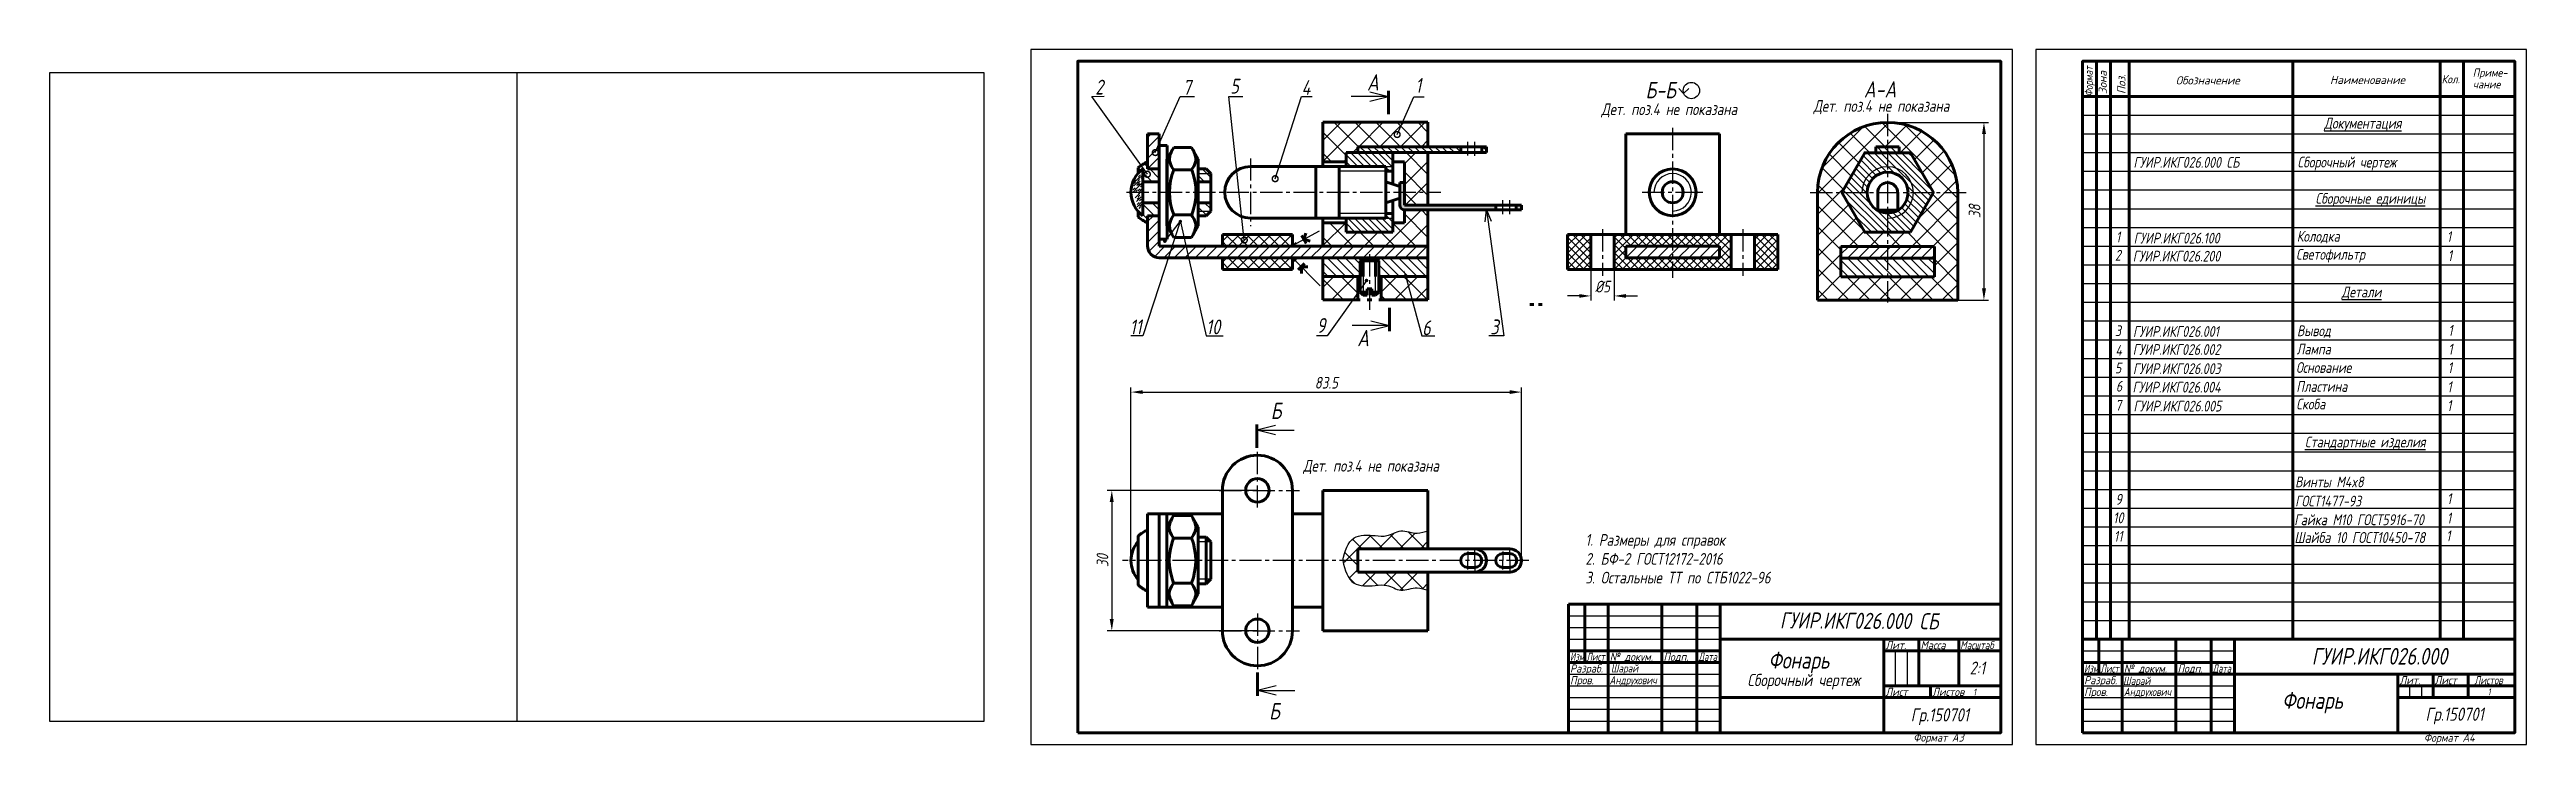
# Model space of a CAD drawing. Header units: millimetres. Extents: x 10 to 1070, y 0 to 297.
import ezdxf
from ezdxf import colors
from ezdxf.entities.mleader import LeaderData, LeaderLine
from ezdxf.math import Vec2, Vec3

# ---------------------------------------------------------------- set-up
doc = ezdxf.new("R2010")
doc.units = ezdxf.units.MM
doc.header["$LTSCALE"] = 0.5
doc.header["$PDMODE"] = 3
doc.linetypes.add('CENTER2', pattern=[28.575, 19.05, -3.175, 3.175, -3.175])
doc.layers.get('0').update_dxf_attribs({"linetype": 'CONTINUOUS', "lineweight": 60})
doc.layers.get('Defpoints').update_dxf_attribs({"linetype": 'CONTINUOUS'})
doc.layers.add('3-размеры', color=6, linetype='CONTINUOUS')
doc.layers.add('4-текст', color=7, linetype='CONTINUOUS', true_color=0x00ad00)
doc.styles.get("Standard").update_dxf_attribs({"font": 'ISOCPEUI.TTF', "width": 0.8})
doc.dimstyles.get("Standard").update_dxf_attribs({"dimtxt": 5, "dimasz": 5, "dimexe": 2, "dimexo": 0, "dimgap": 1.5, "dimtad": 1, "dimdec": 0, "dimzin": 0, "dimtxsty": 'Standard', "dimcen": 5, "dimadec": 0, "dimazin": 0, "dimtfac": 1, "dimtdec": 0, "dimtofl": 0, "dimtmove": 0, "dimatfit": 3, "dimldrblk": 'DOTSMALL', "dimfxl": 1, "dimtolj": 1, "dimtzin": 0, "dimarcsym": 0})
pattern_1 = [(135, (247.4436, -50.095), (-4.49013, -4.49013), []), (225, (247.4436, -50.095), (4.49013, -4.49013), [])]

msp = doc.modelspace()

# ---------------------------------------------------------------- texts
at = {"color": 7, "lineweight": -3, "width": 0.8}
for s, height, p in [('A', 7, (573.8, 279.5)), ('2', 6.33, (457.5, 277.8)), ('7', 6.33, (495, 277.7)), ('5', 6.33, (515.3, 278.2)), ('4', 6.33, (545.8, 277.6)), ('1', 6.33, (594.5, 278.5)), ('Б-Б', 7, (693, 276.2)), ('A-A', 7, (786.4, 276.5)), ('Дет. поз.4 не показана', 5, (674.1, 269)), ('Дет. поз.4 не показана', 5, (764.9, 270.4)), ('%%UДокументация', 4.668, (983.4, 263.2)), ('ГУИР.ИКГ026.000 СБ', 4.6, (901.8, 246.5)), ('Сборочный чертеж', 4.6, (972, 246.6)), ('%%UСборочные единицы', 4.6, (979.7, 231.1)), ('1', 4.6, (894.3, 214.6)), ('ГУИР.ИКГ026.100', 4.6, (901.9, 214.1)), ('Колодка', 4.6, (971.7, 214.9)), ('1', 4.67, (1035.9, 214.7)), ('2', 4.6, (893.9, 206.8)), ('ГУИР.ИКГ026.200', 4.6, (901.5, 206.4)), ('Светофильтр', 4.6, (971.4, 207.2)), ('1', 4.67, (1036.3, 206.6)), ('%%UДетали', 4.6, (990.9, 191.1)), ('11', 6.33, (472.3, 175.3)), ('10 ', 6.33, (505, 175.3)), ('9', 6.33, (552.3, 175.9)), ('6', 6.33, (597.4, 174.9)), ('3', 6.33, (626.6, 175.3)), ('A', 7, (569.6, 170.2)), ('3', 4.6, (893.9, 174.5)), ('4', 4.6, (894.1, 166.2)), ('ГУИР.ИКГ026.002', 4.6, (901.5, 166.5)), ('ГУИР.ИКГ026.001', 4.6, (901.6, 174.2)), ('Лампа', 4.6, (971.6, 166.7)), ('Вывод', 4.6, (971.8, 174.5)), ('1', 4.67, (1036.5, 174.6)), ('1', 4.67, (1036.5, 166.6)), ('5', 4.6, (893.9, 158.6)), ('ГУИР.ИКГ026.003', 4.6, (901.6, 158.3)), ('Основание', 4.6, (971.4, 158.8)), ('1', 4.67, (1036.3, 158.7)), ('6', 4.6, (894.3, 150.8)), ('ГУИР.ИКГ026.004', 4.6, (901.4, 150.4)), ('Пластина', 4.6, (971.5, 150.7)), ('1', 4.67, (1036.1, 150.5)), ('Б', 7, (532.6, 139.1)), ('7', 4.6, (894, 142.6)), ('ГУИР.ИКГ026.005', 4.6, (901.8, 142.3)), ('Скоба', 4.6, (971.5, 143.2)), ('1', 4.67, (1036, 142.5)), ('%%UСтандартные изделия', 4.6, (975.2, 127)), ('Дет. поз.4 не показана', 5, (546.5, 116.6)), ('9', 4.67, (894.1, 102.4)), ('Винты M4x8', 4.6, (971, 109.9)), ('ГОСТ1477-93', 4.6, (971, 101.7)), ('1', 4.67, (1036, 102.7)), ('10', 4.67, (893.1, 94.5)), ('Гайка М10 ГОСТ5916-70', 4.67, (970.6, 93.7)), ('1', 4.67, (1035.9, 94.4)), ('11', 4.67, (893.4, 86.6)), ('Шайба 10 ГОСТ10450-78', 4.67, (970.7, 86.1)), ('1', 4.67, (1035.6, 86.8)), ('Шарай', 3.5, (678.2, 30.8)), ('Фонарь', 7.23, (745.6, 32.4)), ('2:1', 5.51, (831.7, 29.9)), ('ГУИР.ИКГ026.000', 7.129, (978.1, 34.1)), ('Андрухович', 3.5, (677.6, 25.7)), ('Сборочный чертеж', 5.243, (736.6, 24.9)), ('1', 2.88, (833.2, 20.9)), ('Шарай', 3.5, (897.4, 25.4)), ('Андрухович', 3.5, (897.7, 20.7)), ('Фонарь', 7.23, (965.4, 15.2)), ('1', 2.88, (1053.4, 21)), ('Б', 7, (531.9, 10.7)), ('Гр.150701', 5.63, (806.5, 9.8)), ('Гр.150701', 5.63, (1026.8, 10.1))]:
    msp.add_text(s, height=height, dxfattribs=at).set_placement(p)
at = {"color": 7, "linetype": 'Continuous', "width": 0.8}
msp.add_text('Формат', height=3.5, rotation=90, dxfattribs=at).set_placement((884.4, 277))
at = {"color": 7, "linetype": 'Continuous'}
for s, p in [('Зона', (890.4, 278)), ('Поз.', (898.4, 278))]:
    msp.add_text(s, height=3.5, rotation=90, dxfattribs=at).set_placement(p)
for s, width, p in [('Приме-', 0.9, (1047, 285.4)), ('Кол.', 0.9, (1033.7, 282.6)), ('чание', 0.9, (1047.1, 280.4)), ('Изм.', 0.7, (880.7, 30.7)), ('Лист', 0.75, (887.7, 30.7)), ('№ докум.', 0.9, (897.7, 30.7)), ('Подп.', 0.9, (920.7, 30.7)), ('Дата', 0.75, (935.7, 30.7)), ('Разраб.', 0.9, (880.7, 25.7)), ('Пров.', 0.9, (880.7, 20.7)), ('Лит.', 0.9, (1015.7, 25.7)), ('Лист', 0.9, (1030.7, 25.7)), ('Листов', 0.8, (1047.7, 25.7)), ('Формат А4', 0.9, (1026.1, 1.1))]:
    msp.add_text(s, height=3.5, dxfattribs=dict(at, width=width)).set_placement(p)
for s, p in [('Обозначение', (919.9, 282.1)), ('Наименование', (985.9, 282.3))]:
    msp.add_text(s, height=3.5, dxfattribs=at).set_placement(p)
at = {"color": 7, "lineweight": -3, "width": 0.8}
msp.add_text('ГУИР.ИКГ026.000 СБ', height=6.9, rotation=359.6415, dxfattribs=at).set_placement((750.5, 49.6))
at = {"lineweight": -3, "width": 0.9}
msp.add_text('Формат А3', height=3.5, dxfattribs=at).set_placement((807.6, 1.2))
at = {"layer": '3-размеры', "color": 7, "lineweight": -3, "width": 0.8}
for s, p in [('1. Размеры для справок        ', (667.3, 84.9)), ('2. БФ-2 ГОСТ12172-2016', (667.3, 76.8)), ('3. Остальные ТТ по СТБ1022-96', (667.3, 68.8))]:
    msp.add_text(s, height=5, dxfattribs=at).set_placement(p)
at = {"layer": '4-текст', "lineweight": -3}
for s, width, p in [('Лит.', 0.9, (795.7, 40.7)), ('Масса', 0.9, (810.7, 40.7)), ('Масштаб', 0.8, (827.7, 40.7)), ('Изм.', 0.7, (660.7, 35.7)), ('Разраб.', 0.9, (660.7, 30.7)), ('Лист', 0.75, (667.7, 35.7)), ('№ докум.', 0.9, (677.7, 35.7)), ('Подп.', 0.9, (700.7, 35.7)), ('Дата', 0.75, (715.7, 35.7)), ('Пров.', 0.9, (660.7, 25.7)), ('Лист', 0.9, (795.7, 20.7)), ('Листов', 0.9, (815.7, 20.7))]:
    msp.add_text(s, height=3.5, dxfattribs=dict(at, width=width)).set_placement(p)

# ---------------------------------------------------------------- blocks, each defined once
blk = doc.blocks.new('_DotSmall')
at = {"color": 0, "linetype": 'ByBlock', "const_width": 0.5}
blk.add_lwpolyline([(-0.0625, 0, 1), (0.0625, 0, 1)], format="xyb", close=True, dxfattribs=at)
blk = doc.blocks.new('_Dot')
at = {"color": 0, "lineweight": -2}
blk.add_line((-0.5, 0), (-1, 0), dxfattribs=at)
at = {"color": 0, "const_width": 0.5}
blk.add_lwpolyline([(-0.25, 0, 1), (0.25, 0, 1)], format="xyb", close=True, dxfattribs=at)
blk = doc.blocks.new('*D32')
at = {"layer": '3-размеры', "color": 0, "lineweight": -2, "transparency": 16777216}
for p, q in [((669.6, 203), (669.6, 189.7)), ((679.6, 203), (679.6, 189.7)), ((664.6, 191.7), (659.6, 191.7)), ((684.6, 191.7), (689.6, 191.7))]:
    blk.add_line(p, q, dxfattribs=at)
at = {"layer": '3-размеры', "color": 0, "lineweight": -3, "transparency": 16777216}
for points in [[(664.6, 192.5), (664.6, 190.9), (669.6, 191.7)], [(684.6, 192.5), (684.6, 190.9), (679.6, 191.7)]]:
    blk.add_solid(points, dxfattribs=at)
at = {"layer": 'Defpoints', "color": 0, "lineweight": -3, "transparency": 16777216}
for p in [(669.6, 203), (679.6, 203), (679.6, 191.7)]:
    blk.add_point(p, dxfattribs=at)
at = {"layer": '3-размеры', "color": 0, "lineweight": -3, "transparency": 16777216, "insert": (674.6, 195.7), "char_height": 5, "width": 8.042, "attachment_point": 5}
blk.add_mtext('\\A1;%%C5', dxfattribs=at)
blk = doc.blocks.new('*D33')
at = {"layer": '3-размеры', "color": 0, "lineweight": -2, "transparency": 16777216}
for p, q in [((796.6, 265.9), (839.8, 265.9)), ((837.8, 260.9), (837.8, 194.9)), ((796.6, 189.9), (839.8, 189.9))]:
    blk.add_line(p, q, dxfattribs=at)
at = {"layer": '3-размеры', "color": 0, "lineweight": -3, "transparency": 16777216}
for points in [[(837, 260.9), (838.7, 260.9), (837.8, 265.9)], [(837, 194.9), (838.7, 194.9), (837.8, 189.9)]]:
    blk.add_solid(points, dxfattribs=at)
at = {"layer": 'Defpoints', "color": 0, "lineweight": -3, "transparency": 16777216}
for p in [(796.6, 265.9), (796.6, 189.9), (837.8, 189.9)]:
    blk.add_point(p, dxfattribs=at)
at = {"layer": '3-размеры', "color": 0, "lineweight": -3, "transparency": 16777216, "insert": (833.8, 227.9), "char_height": 5, "attachment_point": 5, "rotation": 90}
blk.add_mtext('\\A1;38', dxfattribs=at)
blk = doc.blocks.new('*D34')
at = {"layer": '3-размеры', "color": 0, "lineweight": -2, "transparency": 16777216}
for p, q in [((526.9, 108.6), (462.6, 108.6)), ((464.6, 103.6), (464.6, 53.6)), ((526.9, 48.6), (462.6, 48.6))]:
    blk.add_line(p, q, dxfattribs=at)
at = {"layer": '3-размеры', "color": 0, "lineweight": -3, "transparency": 16777216}
for points in [[(463.7, 103.6), (465.4, 103.6), (464.6, 108.6)], [(463.7, 53.6), (465.4, 53.6), (464.6, 48.6)]]:
    blk.add_solid(points, dxfattribs=at)
at = {"layer": 'Defpoints', "color": 0, "lineweight": -3, "transparency": 16777216}
for p in [(526.9, 108.6), (464.6, 48.6), (526.9, 48.6)]:
    blk.add_point(p, dxfattribs=at)
at = {"layer": '3-размеры', "color": 0, "lineweight": -3, "transparency": 16777216, "insert": (460.6, 78.6), "char_height": 5, "attachment_point": 5, "rotation": 90}
blk.add_mtext('\\A1;30', dxfattribs=at)
blk = doc.blocks.new('*D35')
at = {"layer": '3-размеры', "color": 0, "lineweight": -2, "transparency": 16777216}
for p, q in [((472.8, 78.6), (472.8, 152.6)), ((477.8, 150.6), (634.9, 150.6)), ((639.9, 78.6), (639.9, 152.6))]:
    blk.add_line(p, q, dxfattribs=at)
at = {"layer": '3-размеры', "color": 0, "lineweight": -3, "transparency": 16777216}
for points in [[(477.8, 151.4), (477.8, 149.8), (472.8, 150.6)], [(634.9, 151.4), (634.9, 149.8), (639.9, 150.6)]]:
    blk.add_solid(points, dxfattribs=at)
at = {"layer": 'Defpoints', "color": 0, "lineweight": -3, "transparency": 16777216}
for p in [(639.9, 150.6), (472.8, 78.6), (639.9, 78.6)]:
    blk.add_point(p, dxfattribs=at)
at = {"layer": '3-размеры', "color": 0, "lineweight": -3, "transparency": 16777216, "insert": (556.4, 154.6), "char_height": 5, "attachment_point": 5}
blk.add_mtext('\\A1;83.5', dxfattribs=at)

# ---------------------------------------------------------------- dimensions: what is measured, and where the dimension line sits
at = {"layer": '3-размеры', "color": 7, "lineweight": -3}
for base, p1, p2, text, picture, middle in [((837.8, 189.9), (796.6, 265.9), (796.6, 189.9), '38', '*D33', (833.8, 227.9)), ((464.6, 48.6), (526.9, 108.6), (526.9, 48.6), '30', '*D34', (460.6, 78.6))]:
    dim = msp.add_linear_dim(base=base, p1=p1, p2=p2, angle=90, text=text, dimstyle='Standard', dxfattribs=at)
    dim.commit()
    dim.dimension.update_dxf_attribs({"geometry": picture, "text_midpoint": middle})
for base, p1, p2, text, picture, middle in [((679.6, 191.7), (669.6, 203), (679.6, 203), '%%C5', '*D32', (674.6, 195.7)), ((639.9, 150.6), (472.8, 78.6), (639.9, 78.6), '83.5', '*D35', (556.4, 154.6))]:
    dim = msp.add_linear_dim(base=base, p1=p1, p2=p2, text=text, dimstyle='Standard', dxfattribs=at)
    dim.commit()
    dim.dimension.update_dxf_attribs({"geometry": picture, "text_midpoint": middle})

# ---------------------------------------------------------------- hatches: boundary and pattern name
at = {"lineweight": -3}
h = msp.add_hatch(dxfattribs=at)
h.set_pattern_fill('ANSI37', scale=2, style=0)
h.set_pattern_definition([(45, (246.883, -5), (-4.49013, 4.49013), []), (135, (246.883, -5), (-4.49013, -4.49013), [])])
h.paths.add_polyline_path([(599.9, 266), (554.9, 266), (554.9, 249), (564.9, 249), (564.9, 253), (569.9, 253), (569.9, 255.5), (599.9, 255.5)])
h.paths.add_polyline_path([(599.9, 253), (584.9, 253), (584.9, 249), (589.9, 249), (589.9, 243.5), (589.9, 236), (599.9, 236), (599.9, 240.2)])
h.paths.add_polyline_path([(599.9, 236), (589.9, 236), (589.9, 230.5), (599.9, 230.5)])
h.paths.add_polyline_path([(599.9, 228.5), (589.9, 228.5), (589.9, 223), (584.9, 223), (584.9, 219), (564.9, 219), (564.9, 223), (554.9, 223), (554.9, 213), (599.9, 213)])
h.paths.add_polyline_path([(569.9, 200), (554.9, 200), (554.9, 190), (569.9, 190)])
h.paths.add_polyline_path([(599.9, 200), (579.9, 200), (579.9, 190), (599.9, 190)])
h = msp.add_hatch(dxfattribs=at)
h.set_pattern_fill('ANSI37', scale=2, style=0)
h.set_pattern_definition([(45, (301.6075, -5.055), (-4.49013, 4.49013), []), (135, (301.6075, -5.055), (-4.49013, -4.49013), [])])
h.paths.add_polyline_path([(796.6, 265.9), (796.6, 255.4), (801.6, 255.4), (801.6, 252.9), (806.4, 252.9), (816.2, 235.9), (826.6, 235.9, 0.414214)])
h.paths.add_polyline_path([(786.8, 252.9), (791.6, 252.9), (791.6, 255.4), (796.6, 255.4), (796.6, 265.9, 0.414214), (766.6, 235.9), (777, 235.9)])
h.paths.add_polyline_path([(777, 235.9), (766.6, 235.9), (766.6, 189.9), (796.6, 189.9), (796.6, 199.9), (776.6, 199.9), (776.6, 212.9), (796.6, 212.9), (796.6, 218.9), (786.8, 218.9)])
h.paths.add_polyline_path([(826.6, 235.9), (816.2, 235.9), (806.4, 218.9), (796.6, 218.9), (796.6, 212.9), (816.6, 212.9), (816.6, 199.9), (796.6, 199.9), (796.6, 189.9), (826.6, 189.9)])
h = msp.add_hatch(dxfattribs=at)
h.set_pattern_fill('ANSI31', style=0)
h.set_pattern_definition([(45, (246.883, -5), (-2.245064, 2.245064), [])])
h.paths.add_polyline_path([(484.9, 261), (479.9, 261), (479.9, 246), (484.9, 246)])
h.paths.add_polyline_path([(484.9, 226), (479.9, 226), (479.9, 223), (479.9, 223), (479.9, 223), (479.9, 213.1, 0.418115), (484.9, 208), (599.9, 208), (599.9, 213), (484.9, 213)])
h = msp.add_hatch(dxfattribs=at)
h.set_pattern_fill('ANSI31', scale=0.65, angle=90, style=0)
h.set_pattern_definition([(135, (247.461, -4.927), (-1.459292, -1.459292), [])])
h.paths.add_polyline_path([(569.9, 255.5), (569.9, 253), (613.9, 253), (613.9, 255.5)])
h.paths.add_polyline_path([(624.9, 255.5), (622.9, 255.5), (622.9, 253), (624.9, 253)])
h = msp.add_hatch(dxfattribs=at)
h.set_pattern_fill('ANSI31', scale=0.65, angle=90, style=0)
h.set_pattern_definition([(135, (435.6015, 179.897), (-1.459292, -1.459292), [])])
h.paths.add_polyline_path([(796.6, 252.9), (796.6, 255.4), (791.6, 255.4), (791.6, 252.9)])
h.paths.add_polyline_path([(801.6, 252.9), (801.6, 255.4), (796.6, 255.4), (796.6, 252.9)])
h = msp.add_hatch(dxfattribs=at)
h.set_pattern_fill('ANSI31', angle=90, style=0)
h.set_pattern_definition([(135, (246.883, -5), (-2.245064, -2.245064), [])])
h.paths.add_polyline_path([(491, 226.2), (491, 226.2), (490.9, 226.1), (490.9, 226.1), (491, 226.1)])
h.paths.add_polyline_path([(491, 226.3), (491, 226.2), (491.1, 226.3)])
h.paths.add_polyline_path([(491.1, 245.6), (491, 245.7), (491, 245.7), (491, 245.7)])
h.paths.add_polyline_path([(491, 245.8), (490.9, 245.8), (491, 245.8)])
h.paths.add_polyline_path([(498.9, 245.9), (498.9, 245.9), (499, 246), (499, 246)])
h.paths.add_polyline_path([(501.6, 246), (501.6, 244), (506.9, 244), (504.9, 246)])
h.paths.add_polyline_path([(498.7, 245.6), (498.8, 245.7), (498.8, 245.7), (498.7, 245.6)])
h.paths.add_polyline_path([(498.8, 245.8), (498.8, 245.8), (498.8, 245.7), (498.8, 245.7)])
h.paths.add_polyline_path([(501.6, 244), (501.6, 240.5), (506.9, 240.5), (506.9, 244)])
h.paths.add_polyline_path([(488.2, 244), (488.2, 240.5), (488.3, 240.5), (488.3, 244)])
edge = h.paths.add_edge_path()
edge.add_line((484.9, 240.5), (484.9, 246))
edge.add_line((484.9, 246), (479.9, 246))
edge.add_line((479.9, 246), (479.9, 249))
edge.add_arc((485.3, 236), 14.1, 112.7605, 132.1143)
edge.add_line((475.9, 246.5), (475.9, 244.1))
edge.add_arc((485.3, 236), 12.5, 126.7058, 139.2948, ccw=False)
edge.add_line((477.9, 246), (477.9, 240.5))
edge.add_line((477.9, 240.5), (484.9, 240.5))
h.paths.add_polyline_path([(488.2, 246), (488.2, 244), (488.3, 244), (488.3, 246)])
edge = h.paths.add_edge_path()
edge.add_line((484.9, 226), (484.9, 231.5))
edge.add_line((484.9, 231.5), (477.9, 231.5))
edge.add_line((477.9, 231.5), (477.9, 226))
edge.add_arc((485.3, 236), 12.5, 220.7052, 233.2942, ccw=False)
edge.add_line((475.9, 227.9), (475.9, 225.5))
edge.add_arc((485.3, 236), 14.1, 227.8857, 247.24)
edge.add_line((479.9, 223), (479.9, 226))
edge.add_line((479.9, 226), (484.9, 226))
h.paths.add_polyline_path([(488.2, 231.5), (488.2, 228), (488.3, 228), (488.3, 231.5)])
h.paths.add_polyline_path([(488.2, 228), (488.2, 226), (488.3, 226), (488.3, 228)])
h.paths.add_polyline_path([(498.8, 226.2), (498.8, 226.2), (498.8, 226.2)])
h.paths.add_polyline_path([(498.9, 226), (498.9, 226), (498.9, 226)])
h.paths.add_polyline_path([(498.9, 226.1), (498.9, 226.1), (498.9, 226.1)])
h.paths.add_polyline_path([(501.6, 228), (501.6, 226), (504.9, 226), (506.9, 228)])
h.paths.add_polyline_path([(498.9, 226.1), (498.8, 226.2), (498.9, 226.1)])
h.paths.add_polyline_path([(501.6, 231.5), (501.6, 228), (506.9, 228), (506.9, 231.5)])
h = msp.add_hatch(dxfattribs=at)
h.set_pattern_fill('ANSI31', scale=0.65, angle=90, style=0)
h.set_pattern_definition([(135, (246.883, -5), (-1.459292, -1.459292), [])])
h.paths.add_polyline_path([(584.9, 253), (569.9, 253), (564.9, 253), (564.9, 247), (581.9, 247), (584.9, 247), (584.9, 248.5)])
h.paths.add_polyline_path([(584.9, 247), (581.9, 247), (581.9, 245), (584.9, 245), (584.9, 245.5)])
h.paths.add_polyline_path([(584.9, 226.5), (584.9, 227), (581.9, 227), (581.9, 226.5), (581.9, 225), (584.9, 225)])
h.paths.add_polyline_path([(584.9, 224.5), (584.9, 225), (581.9, 225), (564.9, 225), (564.9, 219), (584.9, 219)])
h = msp.add_hatch(dxfattribs=at)
h.set_pattern_fill('ANSI31', scale=0.65, angle=90, style=0)
h.set_pattern_definition([(135, (301.6075, -5.0551), (-1.4592916, -1.4592916), [])])
h.paths.add_polyline_path([(816.2, 235.9), (807.6, 235.9, -0.414214), (796.6, 224.9), (796.6, 218.9), (806.4, 218.9)])
h.paths.add_polyline_path([(806.4, 252.9), (796.6, 252.9), (796.6, 246.9, -0.414214), (807.6, 235.9), (816.2, 235.9)])
h.paths.add_polyline_path([(796.6, 246.9), (796.6, 252.9), (786.8, 252.9), (777, 235.9), (785.6, 235.9, -0.414214)])
h.paths.add_polyline_path([(787.9, 235.9), (777, 235.9), (786.8, 218.9), (796.6, 218.9), (796.6, 227.2, -0.414214)])
h.paths.add_polyline_path([(796.6, 244.7), (796.6, 246.9, 0.414214), (785.6, 235.9), (787.9, 235.9, -0.414214)], flags=17)
h.paths.add_polyline_path([(796.6, 246.9), (796.6, 244.7, -0.414214), (805.4, 235.9), (807.6, 235.9, 0.414214)])
h.paths.add_polyline_path([(807.6, 235.9), (805.4, 235.9, -0.414214), (796.6, 227.2), (796.6, 224.9, 0.414214)])
h = msp.add_hatch(color=7, dxfattribs=at)
h.paths.add_polyline_path([(589.9, 240.2), (587.9, 240.2), (587.9, 236), (589.9, 236)])
h.paths.add_polyline_path([(589.9, 236), (587.9, 236), (587.9, 230.5, 0.414214), (589.9, 228.5), (628.9, 228.5), (628.9, 230.5), (589.9, 230.5)])
h.paths.add_polyline_path([(639.9, 230.5), (637.7, 230.5), (637.7, 228.5), (639.9, 228.5)])
h = msp.add_hatch(dxfattribs=at)
h.set_pattern_fill('ANSI37', style=0)
h.set_pattern_definition([(45, (246.883, -5), (-2.245064, 2.245064), []), (135, (246.883, -5), (-2.245064, -2.245064), [])])
h.paths.add_polyline_path([(541.9, 218), (511.9, 218), (511.9, 213), (541.9, 213)])
h.paths.add_polyline_path([(541.9, 208), (511.9, 208), (511.9, 203), (541.9, 203)])
h = msp.add_hatch(dxfattribs=at)
h.set_pattern_fill('ANSI37', scale=0.75, style=0)
h.set_pattern_definition([(45, (425.6075, 191.5), (-1.683798, 1.683798), []), (135, (425.6075, 191.5), (-1.683798, -1.683798), [])])
h.paths.add_polyline_path([(669.6, 218), (664.6, 218), (659.6, 218), (659.6, 203), (669.6, 203)])
h.paths.add_polyline_path([(704.6, 218), (679.6, 218), (679.6, 203), (704.6, 203), (704.6, 208), (684.6, 208), (684.6, 213), (704.6, 213)])
h.paths.add_polyline_path([(729.6, 218), (704.6, 218), (704.6, 213), (724.6, 213), (724.6, 208), (704.6, 208), (704.6, 203), (729.6, 203)])
h.paths.add_polyline_path([(749.6, 218), (739.6, 218), (739.6, 203), (749.6, 203)])
h = msp.add_hatch(dxfattribs=at)
h.set_pattern_fill('ANSI31', style=0)
h.set_pattern_definition([(45, (425.6075, 191.5), (-2.245064, 2.245064), [])])
h.paths.add_polyline_path([(724.6, 213), (704.6, 213), (704.6, 208), (724.6, 208)])
h.paths.add_polyline_path([(704.6, 213), (684.6, 213), (684.6, 208), (704.6, 208)])
h = msp.add_hatch(dxfattribs=at)
h.set_pattern_fill('ANSI31', style=0)
h.set_pattern_definition([(45, (301.6075, -5.055), (-2.245064, 2.245064), [])])
h.paths.add_polyline_path([(796.6, 212.9), (776.6, 212.9), (776.6, 207.9), (796.6, 207.9)])
h.paths.add_polyline_path([(816.6, 212.9), (796.6, 212.9), (796.6, 207.9), (816.6, 207.9)])
h = msp.add_hatch(dxfattribs=at)
h.set_pattern_fill('ANSI31', scale=0.85, angle=90, style=0)
h.set_pattern_definition([(135, (246.883, -5), (-1.908304, -1.908304), [])])
h.paths.add_polyline_path([(570.9, 208), (565.5, 208), (554.9, 208), (554.9, 200), (570.9, 200)])
h.paths.add_polyline_path([(599.9, 208), (578.9, 208), (578.9, 200), (581.1, 200), (599.9, 200)])
h.paths.add_polyline_path([(570.9, 206.7), (572.2, 206.7), (572.2, 208), (570.9, 208)])
h.paths.add_polyline_path([(577.5, 206.7), (578.9, 206.7), (578.9, 208), (577.5, 208)])
h = msp.add_hatch(dxfattribs=at)
h.set_pattern_fill('ANSI31', scale=0.85, angle=90, style=0)
h.set_pattern_definition([(135, (301.6075, -5.0551), (-1.908304, -1.908304), [])])
h.paths.add_polyline_path([(796.6, 207.9), (776.6, 207.9), (776.6, 199.9), (796.6, 199.9)])
h.paths.add_polyline_path([(816.6, 207.9), (796.6, 207.9), (796.6, 199.9), (816.6, 199.9)])
h = msp.add_hatch(dxfattribs=at)
h.set_pattern_fill('ANSI37', scale=2, angle=90, style=0)
h.set_pattern_definition(pattern_1)
edge = h.paths.add_edge_path()
edge.add_spline(control_points=[(599.9, 91.2), (598.3, 91), (594.5, 89.3), (588.4, 92.6), (582.8, 88.6), (576, 89.5), (566.4, 89.8), (564.4, 82.6), (563.4, 78.6)], knot_values=[0.332585, 0.332585, 0.332585, 0.332585, 5.011488, 12.082556, 18.407111, 23.407111, 32.462496, 43.310252, 43.310252, 43.310252, 43.310252], degree=3, periodic=0)
edge.add_line((563.4, 78.6), (569.9, 78.6))
edge.add_line((569.9, 78.6), (569.9, 83.6))
edge.add_line((569.9, 83.6), (599.9, 83.6))
edge.add_line((599.9, 83.6), (599.9, 91.2))
h = msp.add_hatch(dxfattribs=at)
h.set_pattern_fill('ANSI37', scale=2, angle=90, style=0)
h.set_pattern_definition(pattern_1)
edge = h.paths.add_edge_path()
edge.add_spline(control_points=[(599.9, 66), (598.3, 66.2), (594.5, 67.9), (588.4, 64.6), (582.8, 68.6), (576, 67.7), (566.4, 67.4), (564.4, 74.6), (563.4, 78.6)], knot_values=[0.332585, 0.332585, 0.332585, 0.332585, 5.011488, 12.082556, 18.407111, 23.407111, 32.462496, 43.310252, 43.310252, 43.310252, 43.310252], degree=3, periodic=0)
edge.add_line((563.4, 78.6), (569.9, 78.6))
edge.add_line((569.9, 78.6), (569.9, 73.6))
edge.add_line((569.9, 73.6), (599.9, 73.6))
edge.add_line((599.9, 73.6), (599.9, 66))

# ---------------------------------------------------------------- linework, layer by layer
at = {"color": 7, "linetype": 'Continuous'}
for p, q in [((880, 292), (880, 277)), ((900, 292), (970, 292)), ((1033, 292), (1043, 292)), ((880, 35), (945, 35)), ((880, 30), (945, 30)), ((1015, 30), (1015, 25)), ((880, 5), (1065, 5))]:
    msp.add_line(p, q, dxfattribs=at)
at = {"color": 7, "linetype": 'Continuous', "lineweight": 60}
for p, q in [((886, 292), (886, 45)), ((892, 45), (892, 292)), ((900, 292), (900, 45)), ((970, 292), (970, 45)), ((1033, 45), (1033, 292)), ((1043, 292), (1043, 45)), ((880, 277), (1065, 277)), ((1065, 45), (880, 45)), ((887, 45), (887, 30)), ((897, 5), (897, 45)), ((920, 45), (920, 5)), ((935, 5), (935, 45)), ((945, 45), (945, 5)), ((880, 35), (945, 35)), ((880, 30), (945, 30)), ((945, 30), (1065, 30)), ((1015, 5), (1015, 30)), ((1015, 25), (1065, 25)), ((1030, 30), (1030, 20)), ((1045, 20), (1045, 30)), ((1015, 20), (1065, 20)), ((1015, 5), (1065, 5))]:
    msp.add_line(p, q, dxfattribs=at)
at = {"color": 7, "lineweight": -3}
for p, q in [((583, 277), (567, 277)), ((575, 279), (583, 277)), ((575, 275), (583, 277)), ((707.2, 280.3), (709.3, 278.2)), ((709.3, 278.2), (711.5, 280.3)), ((488.2, 244), (488.3, 244)), ((501.6, 244), (506.9, 244)), ((581.9, 245), (561.9, 245)), ((581.9, 247), (584.9, 247)), ((475.6, 238), (473.7, 236)), ((474.6, 237.8), (473.8, 237)), ((475.8, 240.6), (474, 238.7)), ((474.8, 240.4), (474.2, 239.8)), ((476.4, 242.5), (474.5, 240.5)), ((476.6, 235.7), (474.6, 233.7)), ((475.6, 237), (474.9, 236.3)), ((475.8, 239.7), (475.1, 238.9)), ((477.2, 234), (475.2, 232)), ((476.2, 233.8), (475.4, 233)), ((477.6, 240), (475.6, 238)), ((476.4, 241.5), (475.7, 240.8)), ((476.6, 239.8), (475.8, 238.9)), ((477.7, 237.6), (475.8, 235.6)), ((476.6, 234.8), (475.8, 234)), ((477.8, 243.5), (475.9, 241.6)), ((476.7, 240.7), (475.9, 239.9)), ((476.7, 237.4), (475.9, 236.6)), ((476.8, 243.4), (476, 242.6)), ((477.6, 239), (476.9, 238.3)), ((477.7, 240), (477, 239.2)), ((477.7, 236.6), (477, 235.9)), ((477.8, 242.6), (477.1, 241.9)), ((708, 236), (717.5, 236)), ((477.3, 231.8), (475.4, 229.8)), ((476.3, 231.6), (475.5, 230.8)), ((476.9, 229.9), (476.1, 229.1)), ((477.2, 233.1), (476.5, 232.3)), ((477.4, 230.8), (476.6, 230.1)), ((488.2, 228), (488.3, 228)), ((501.6, 228), (506.9, 228)), ((581.9, 227), (561.9, 227)), ((581.9, 225), (584.9, 225)), ((542.2, 213.4), (553.4, 219.5)), ((542.2, 213.4), (543.3, 214.6)), ((542.2, 213.4), (543.8, 213.6)), ((542, 207.9), (553.8, 196)), ((542, 207.9), (542.7, 206.4)), ((542, 207.9), (543.5, 207.1)), ((570.9, 208), (570.9, 200)), ((578.9, 208), (578.9, 200)), ((575.4, 181), (583.4, 179)), ((583.4, 179), (567.4, 179)), ((583.4, 179), (575.4, 179)), ((575.4, 177), (583.4, 179)), ((534.7, 136.3), (526.7, 134.3)), ((526.7, 134.3), (542.7, 134.3)), ((534.7, 132.3), (526.7, 134.3)), ((488.2, 86.6), (488.2, 86.6)), ((506.9, 86.6), (501.5, 86.6)), ((616.9, 82.4), (616.9, 78.6)), ((616.9, 74.8), (616.9, 78.6)), ((631.9, 82.4), (631.9, 78.6)), ((631.9, 74.8), (631.9, 78.6)), ((488.2, 70.6), (488.2, 70.6)), ((506.9, 70.6), (501.5, 70.6))]:
    msp.add_line(p, q, dxfattribs=at)
at = {"color": 7, "lineweight": 100}
for p, q in [((583, 279.4), (583, 269.4)), ((583.4, 176.6), (583.4, 186.6))]:
    msp.add_line(p, q, dxfattribs=at)
at = {"color": 7, "lineweight": 60}
for p, q in [((554.9, 247), (554.9, 266)), ((554.9, 266), (599.9, 266)), ((599.9, 266), (599.9, 255.5)), ((484.9, 261), (479.9, 261)), ((479.9, 246), (479.9, 261)), ((484.9, 246), (484.9, 261)), ((488.2, 250.2), (491.1, 255.2)), ((491.1, 255.2), (498.7, 255.2)), ((501.6, 250.2), (498.7, 255.2)), ((569.9, 255.5), (569.9, 253)), ((569.9, 255.5), (624.9, 255.5)), ((613.9, 255.5), (613.9, 253)), ((613.9, 253), (613.9, 255.5)), ((622.9, 255.5), (622.9, 253)), ((622.9, 253), (622.9, 255.5)), ((624.9, 255.5), (624.9, 253)), ((624.9, 255), (624.9, 253)), ((684.6, 218.5), (684.6, 261)), ((684.6, 261), (704.6, 261)), ((724.6, 261), (704.6, 261)), ((724.6, 218.5), (724.6, 261)), ((791.6, 252.9), (791.6, 255.4)), ((791.6, 255.4), (801.6, 255.4)), ((801.6, 252.9), (801.6, 255.4)), ((475.9, 244.1), (475.9, 246.5)), ((477.9, 246), (477.9, 226)), ((479.9, 246), (484.9, 246)), ((488.2, 250.2), (488.2, 236)), ((488.2, 246), (488.3, 246)), ((491.1, 245.6), (498.7, 245.6)), ((501.6, 250.2), (501.6, 236)), ((501.6, 246), (504.9, 246)), ((506.9, 244), (504.9, 246)), ((506.9, 244), (506.9, 240.5)), ((554.9, 247), (523.9, 247)), ((551.9, 247), (551.9, 225)), ((554.9, 249), (564.9, 249)), ((564.9, 247), (554.9, 247)), ((561.9, 225), (561.9, 247)), ((584.9, 253), (564.9, 253)), ((564.9, 253), (564.9, 247)), ((564.9, 247), (581.9, 247)), ((569.9, 253), (624.9, 253)), ((581.9, 247), (581.9, 240.5)), ((581.9, 245.5), (581.9, 226.5)), ((581.9, 245.5), (581.9, 240.5)), ((584.9, 245), (581.9, 245)), ((584.9, 247.5), (584.9, 253)), ((589.9, 249), (584.9, 249)), ((584.9, 248.5), (584.9, 245.5)), ((584.9, 245.5), (584.9, 239.5)), ((589.9, 249), (589.9, 243.5)), ((599.9, 230.5), (599.9, 253)), ((484.9, 240.5), (477.9, 240.5)), ((484.9, 240.5), (484.9, 240.5)), ((488.2, 240.5), (488.3, 240.5)), ((488.2, 236), (488.2, 221.7)), ((501.6, 240.5), (506.9, 240.5)), ((501.6, 236), (501.6, 221.7)), ((506.9, 240.5), (503.9, 240.5)), ((506.9, 243.5), (506.9, 228.5)), ((581.9, 240.5), (587.9, 238.5)), ((581.9, 231.5), (587.9, 233.5)), ((587.9, 240.2), (589.9, 240.2)), ((587.9, 240.2), (587.9, 230.5)), ((589.9, 243.5), (589.9, 230.5)), ((599.9, 236), (599.9, 240.2)), ((766.6, 236.4), (766.6, 192.4)), ((766.6, 235.9), (766.6, 189.9)), ((792.4, 228.4), (792.4, 235.9)), ((800.9, 228.4), (800.9, 235.9)), ((826.6, 189.9), (826.6, 235.9)), ((475.9, 227.9), (475.9, 225.5)), ((484.9, 231.5), (477.9, 231.5)), ((479.9, 226), (479.9, 213.1)), ((479.9, 226), (484.9, 226)), ((484.9, 231.5), (484.9, 231.5)), ((484.9, 226), (484.9, 213)), ((488.2, 231.5), (488.3, 231.5)), ((488.2, 226), (488.3, 226)), ((491.1, 226.3), (498.7, 226.3)), ((501.6, 231.5), (506.9, 231.5)), ((501.6, 226), (504.9, 226)), ((506.9, 231.5), (503.9, 231.5)), ((506.9, 228), (504.9, 226)), ((506.9, 228), (506.9, 231.5)), ((554.9, 225), (523.9, 225)), ((554.9, 213), (554.9, 225)), ((564.9, 225), (554.9, 225)), ((554.9, 224.5), (554.9, 222.5)), ((554.9, 223), (564.9, 223)), ((564.9, 219), (564.9, 225)), ((564.9, 225), (581.9, 225)), ((581.9, 226.5), (581.9, 231.5)), ((581.9, 226.5), (581.9, 231.5)), ((584.9, 227), (581.9, 227)), ((581.9, 226.5), (581.9, 225)), ((584.9, 226.5), (584.9, 232.5)), ((584.9, 223.5), (584.9, 226.5)), ((584.9, 224.5), (584.9, 219)), ((584.9, 224.5), (584.9, 223.5)), ((589.9, 223), (584.9, 223)), ((589.9, 230.5), (637.7, 230.5)), ((589.9, 228.5), (589.9, 228.5)), ((636.7, 228.5), (589.9, 228.5)), ((589.9, 223), (589.9, 228.5)), ((599.9, 190), (599.9, 228.5)), ((624.9, 230.5), (627.9, 230.5)), ((624.9, 228.5), (639.9, 228.5)), ((628.7, 228.5), (631.7, 228.5)), ((628.9, 230.5), (628.9, 228.5)), ((631.7, 230.5), (634.7, 230.5)), ((634.7, 230.5), (631.7, 230.5)), ((637.7, 230.5), (639.9, 230.5)), ((637.7, 230.5), (637.7, 228.5)), ((639.9, 230.5), (639.9, 228.5)), ((796.6, 228.4), (792.4, 228.4)), ((796.6, 228.4), (800.9, 228.4)), ((599.9, 213), (484.9, 213)), ((488.2, 221.7), (491.1, 216.7)), ((498.7, 216.7), (491.1, 216.7)), ((501.6, 221.7), (498.7, 216.7)), ((541.9, 218), (511.9, 218)), ((511.9, 213), (511.9, 218)), ((541.9, 213), (541.9, 218)), ((545.8, 217.6), (547.7, 214.1)), ((546.8, 215.9), (547.6, 218.6)), ((546.8, 215.9), (549.5, 215.1)), ((584.9, 219), (564.9, 219)), ((659.6, 218), (659.6, 203)), ((659.6, 218), (684.6, 218)), ((659.6, 218), (674.6, 218)), ((674.6, 218), (664.6, 218)), ((664.6, 218), (669.6, 218)), ((669.6, 203), (669.6, 218)), ((674.6, 218), (691.6, 218)), ((704.6, 218), (674.6, 218)), ((679.6, 211.5), (679.6, 218)), ((679.6, 218), (679.6, 203)), ((684.6, 218), (704.6, 218)), ((684.6, 213), (684.6, 208)), ((704.6, 213), (684.6, 213)), ((704.6, 218), (734.6, 218)), ((704.6, 213), (724.6, 213)), ((724.6, 213), (724.6, 208)), ((729.6, 218), (729.6, 203)), ((734.6, 218), (749.6, 218)), ((739.6, 203), (739.6, 218)), ((749.6, 218), (749.6, 203)), ((796.6, 212.9), (776.6, 212.9)), ((776.6, 199.9), (776.6, 212.9)), ((776.6, 212.9), (816.6, 212.9)), ((816.6, 199.9), (816.6, 212.9)), ((599.9, 208), (484.9, 208)), ((511.9, 203), (511.9, 208)), ((541.9, 203), (511.9, 203)), ((541.9, 203), (541.9, 208)), ((547.1, 205.6), (544.3, 202.8)), ((545.7, 204.2), (548.5, 204.2)), ((545.7, 204.2), (545.7, 201.3)), ((554.9, 190), (554.9, 208)), ((574.9, 208), (565.5, 208)), ((574.9, 208), (571.1, 208)), ((572.2, 200), (572.2, 208)), ((574.9, 208), (578.6, 208)), ((577.5, 200), (577.5, 208)), ((659.6, 203), (704.6, 203)), ((679.6, 203), (669.6, 203)), ((674.6, 203), (679.6, 203)), ((679.6, 211.1), (679.6, 203)), ((684.6, 208), (704.6, 208)), ((724.6, 208), (704.6, 208)), ((749.6, 203), (704.6, 203)), ((729.6, 203), (739.6, 203)), ((776.6, 207.9), (816.6, 207.9)), ((776.6, 207.9), (816.6, 207.9)), ((554.9, 200), (570.9, 200)), ((569.9, 200), (569.9, 190)), ((578.9, 200), (581.1, 200)), ((578.9, 200), (599.9, 200)), ((579.9, 200), (579.9, 190)), ((776.6, 199.9), (816.6, 199.9)), ((796.6, 199.9), (816.6, 199.9)), ((554.9, 190), (570.9, 190)), ((573.9, 190), (575.9, 190)), ((578.9, 190), (599.9, 190)), ((766.6, 189.9), (826.6, 189.9)), ((511.9, 78.6), (511.9, 108.6)), ((511.9, 108.6), (511.9, 78.6)), ((541.9, 78.6), (541.9, 108.8)), ((554.9, 108.6), (554.9, 78.6)), ((554.9, 78.6), (554.9, 108.6)), ((554.9, 108.6), (599.9, 108.6)), ((599.9, 108.6), (599.9, 83.6)), ((479.9, 98.6), (479.9, 78.6)), ((511.9, 98.6), (479.9, 98.6)), ((484.9, 98.6), (484.9, 79)), ((488.2, 92.8), (491, 97.8)), ((491, 97.8), (498.7, 97.8)), ((501.5, 92.8), (498.7, 97.8)), ((541.9, 98.6), (554.9, 98.6)), ((554.9, 78.6), (554.9, 96.1)), ((475.9, 78.6), (475.9, 89.1)), ((484.9, 78.6), (484.9, 88.6)), ((484.9, 78.6), (484.9, 88.5)), ((484.9, 88.5), (484.9, 86.5)), ((488.2, 92.8), (488.2, 78.6)), ((488.2, 88.6), (488.2, 88.6)), ((491, 88.2), (498.7, 88.2)), ((501.5, 92.8), (501.5, 78.6)), ((504.9, 88.6), (501.5, 88.6)), ((504.9, 88.6), (504.9, 78.6)), ((504.9, 88.6), (506.9, 86.6)), ((506.9, 86.6), (506.9, 78.6)), ((475.9, 78.6), (475.9, 68.1)), ((479.9, 58.6), (479.9, 78.6)), ((484.9, 79), (484.9, 79)), ((484.9, 78.6), (484.9, 68.7)), ((484.9, 78.6), (484.9, 68.6)), ((484.9, 58.6), (484.9, 78.2)), ((488.2, 78.6), (488.2, 64.3)), ((501.5, 78.6), (501.5, 64.3)), ((504.9, 68.6), (504.9, 78.6)), ((506.9, 70.6), (506.9, 78.6)), ((511.9, 48.6), (511.9, 78.6)), ((541.9, 78.6), (541.9, 48.4)), ((554.9, 78.6), (554.9, 48.6)), ((569.9, 78.6), (569.9, 83.6)), ((569.9, 83.6), (634.9, 83.6)), ((569.9, 78.6), (569.9, 73.6)), ((619.9, 81.6), (616.7, 81.6)), ((619.9, 75.6), (616.7, 75.6)), ((634.9, 81.6), (631.7, 81.6)), ((634.9, 75.6), (631.7, 75.6)), ((484.9, 68.7), (484.9, 70.7)), ((488.2, 68.6), (488.2, 68.6)), ((488.2, 64.3), (491, 59.3)), ((491, 68.9), (498.7, 68.9)), ((501.5, 64.3), (498.7, 59.3)), ((504.9, 68.6), (501.5, 68.6)), ((504.9, 68.6), (506.9, 70.6)), ((569.9, 73.6), (634.9, 73.6)), ((599.9, 48.6), (599.9, 73.6)), ((511.9, 58.6), (479.9, 58.6)), ((498.7, 59.3), (491, 59.3)), ((541.9, 58.6), (554.9, 58.6)), ((554.9, 48.6), (599.9, 48.6))]:
    msp.add_line(p, q, dxfattribs=at)
at = {"color": 7, "linetype": 'CENTER2', "lineweight": -3}
for p, q in [((796.6, 269.5), (796.6, 188.9)), ((617, 251.7), (617, 257.6)), ((620, 251.6), (620, 257.6)), ((704.6, 263.5), (704.6, 199.5)), ((523.9, 250.5), (523.9, 221.5)), ((470.9, 236), (605.4, 236)), ((691.6, 236), (708, 236)), ((763.5, 235.9), (831, 235.9)), ((631.9, 226.7), (631.9, 232.6)), ((634.9, 226.6), (634.9, 232.6)), ((674.6, 220.2), (674.6, 200.3)), ((734.6, 220.2), (734.6, 200.3)), ((574.9, 209.6), (574.9, 185.4)), ((526.9, 101.2), (526.9, 125.6)), ((510.6, 108.6), (544.9, 108.6)), ((643, 78.6), (469.2, 78.6)), ((619.9, 78.6), (619.9, 84.1)), ((619.9, 78.6), (619.9, 73)), ((634.9, 78.6), (634.9, 84.1)), ((634.9, 78.6), (634.9, 73)), ((526.9, 56), (526.9, 31.6)), ((510.6, 48.6), (544.9, 48.6))]:
    msp.add_line(p, q, dxfattribs=at)
at = {"color": 7, "linetype": 'Continuous', "lineweight": -3}
for p, q in [((880, 269), (1065, 269)), ((880, 261), (1065, 261)), ((880, 253), (1065, 253)), ((880, 245), (1065, 245)), ((880, 237), (1065, 237)), ((880, 229), (1065, 229)), ((880, 221), (1065, 221)), ((880, 213), (1065, 213)), ((880, 205), (1065, 205)), ((880, 197), (1065, 197)), ((880, 189), (1065, 189)), ((880, 181), (1065, 181)), ((880, 173), (1065, 173)), ((880, 165), (1065, 165)), ((880, 157), (1065, 157)), ((880, 149), (1065, 149)), ((880, 141), (1065, 141)), ((880, 133), (1065, 133)), ((880, 125), (1065, 125)), ((880, 117), (1065, 117)), ((880, 109), (1065, 109)), ((880, 101), (1065, 101)), ((880, 93), (1065, 93)), ((880, 85), (1065, 85)), ((880, 77), (1065, 77)), ((880, 69), (1065, 69)), ((880, 61), (1065, 61)), ((880, 53), (1065, 53)), ((880, 40), (945, 40)), ((880, 25), (945, 25)), ((1020, 20), (1020, 25)), ((1025, 25), (1025, 20)), ((880, 20), (945, 20)), ((880, 15), (945, 15)), ((880, 10), (945, 10))]:
    msp.add_line(p, q, dxfattribs=at)
at = {"lineweight": 60}
for p, q in [((488.3, 256), (484.9, 256)), ((484.9, 256), (484.9, 236)), ((488.3, 256), (488.3, 236)), ((484.9, 216), (484.9, 236)), ((488.3, 216), (488.3, 236)), ((488.3, 216), (484.9, 216)), ((570.9, 206.7), (572.2, 208)), ((578.9, 206.7), (570.9, 206.7)), ((570.9, 206.7), (570.9, 193.3)), ((572.2, 208), (577.5, 208)), ((577.5, 208), (578.9, 206.7)), ((578.9, 193.3), (578.9, 206.7)), ((572.2, 192), (570.9, 193.3)), ((570.9, 193.3), (573.9, 193.3)), ((572.2, 192), (573.9, 192)), ((575.9, 194.7), (573.9, 194.7)), ((573.9, 194.7), (573.9, 192)), ((575.9, 192), (575.9, 194.7)), ((575.9, 193.3), (578.9, 193.3)), ((575.9, 192), (577.5, 192)), ((577.5, 192), (578.9, 193.3)), ((643.5, 188), (645.2, 188)), ((647.2, 188), (648.8, 188)), ((488.2, 98.6), (484.9, 98.6)), ((484.9, 98.6), (484.9, 78.6)), ((488.2, 98.6), (488.2, 78.6)), ((484.9, 58.6), (484.9, 78.6)), ((488.2, 58.6), (488.2, 78.6)), ((488.2, 58.6), (484.9, 58.6)), ((845, 60), (660, 60)), ((660, 5), (660, 60)), ((667, 60), (667, 35)), ((677, 5), (677, 60)), ((700, 60), (700, 5)), ((715, 5), (715, 60)), ((725, 60), (725, 5)), ((725, 45), (845, 45)), ((795, 5), (795, 45)), ((810, 45), (810, 25)), ((827, 25), (827, 45)), ((660, 40), (725, 40)), ((660, 35), (725, 35)), ((795, 40), (845, 40)), ((795, 25), (845, 25)), ((815, 20), (815, 25)), ((725, 20), (845, 20))]:
    msp.add_line(p, q, dxfattribs=at)
at = {"color": 7, "lineweight": 90}
for p, q in [((511.9, 213), (541.9, 213)), ((511.9, 208), (541.9, 208))]:
    msp.add_line(p, q, dxfattribs=at)
at = {"lineweight": -3}
for p, q in [((572.2, 208), (572.2, 192)), ((577.5, 192), (577.5, 208)), ((660, 55), (725, 55)), ((660, 50), (725, 50)), ((660, 45), (725, 45)), ((800, 25), (800, 40)), ((805, 40), (805, 25)), ((534.9, 25.1), (526.9, 23.1)), ((526.9, 23.1), (542.9, 23.1)), ((534.9, 21.1), (526.9, 23.1)), ((660, 30), (725, 30)), ((660, 25), (725, 25)), ((660, 20), (725, 20)), ((660, 15), (725, 15)), ((660, 10), (725, 10))]:
    msp.add_line(p, q, dxfattribs=at)
at = {"lineweight": 100}
for p, q in [((526.7, 136.7), (526.7, 126.7)), ((526.9, 20.7), (526.9, 30.7))]:
    msp.add_line(p, q, dxfattribs=at)
msp.add_line((795, 45), (795, 40))
at = {"lineweight": 60}
msp.add_lwpolyline([(450, 5), (845, 5), (845, 292), (450, 292)], close=True, dxfattribs=at)
at = {"color": 7, "linetype": 'Continuous', "lineweight": 60}
msp.add_lwpolyline([(880, 5), (1065, 5), (1065, 292), (880, 292)], close=True, dxfattribs=at)
at = {"color": 7, "lineweight": 60}
msp.add_lwpolyline([(806.4, 218.9), (816.2, 235.9), (806.4, 252.9), (786.8, 252.9), (777, 235.9), (786.8, 218.9)], close=True, dxfattribs=at)
at = {"color": 7, "lineweight": -3}
msp.add_circle((712.6, 279.5), 3.5, dxfattribs=at)
at = {"color": 7, "lineweight": 60}
for centre, radius in [((796.6, 235.9), 8.75), ((704.6, 236), 4.5), ((526.9, 108.6), 5), ((526.9, 48.6), 5)]:
    msp.add_circle(centre, radius, dxfattribs=at)
for centre, radius, start, end in [((796.6, 235.9), 30, 0, 180), ((485.3, 236), 12.5, 126.7058, 233.2942), ((485.3, 236), 14.1, 112.7605, 132.1143), ((515.8, 236), 26.5, 158.6879, 201.3121), ((474.1, 236), 26.5, 338.6879, 21.3121), ((523.9, 236), 11, 90, 270), ((704.6, 236), 10, 90, 270), ((704.6, 236), 10, 270, 90), ((796.6, 235.9), 4.25, 0, 180), ((485.3, 236), 14.1, 227.8857, 247.24), ((589.9, 230.5), 2, 180, 270), ((484.9, 213), 5, 179.2378, 270), ((526.9, 108.6), 15, 0, 180), ((485.3, 78.6), 12.5, 139.2948, 180.0074), ((485.3, 78.6), 14.1, 112.7605, 132.1143), ((515.7, 78.6), 26.5, 158.6879, 201.3121), ((474, 78.6), 26.5, 338.6879, 21.3121), ((485.3, 78.6), 12.5, 179.9926, 220.7052), ((616.9, 78.6), 3, 90, 180), ((616.9, 78.6), 3, 180, 270), ((619.9, 78.6), 5, 0, 90), ((619.9, 78.6), 3, 0, 90), ((619.9, 78.6), 5, 270, 0), ((619.9, 78.6), 3, 270, 0), ((631.9, 78.6), 3, 90, 180), ((631.9, 78.6), 3, 180, 270), ((634.9, 78.6), 5, 0, 90), ((634.9, 78.6), 3, 0, 90), ((634.9, 78.6), 5, 270, 0), ((634.9, 78.6), 3, 270, 0), ((485.3, 78.6), 14.1, 227.8857, 247.2395), ((526.9, 48.6), 15, 180, 0)]:
    msp.add_arc(centre, radius, start, end, dxfattribs=at)
at = {"color": 7, "lineweight": -3}
for centre, radius in [((704.6, 236), 8), ((796.6, 235.9), 11)]:
    msp.add_arc(centre, radius, 270, 180, dxfattribs=at)
at = {"color": 7, "lineweight": 60}
for points in [[(491.1, 245.6), (489.5, 248.6), (489.3, 250.6), (489.8, 252.7), (490.5, 254.2)], [(498.7, 245.6), (500.3, 248.6), (500.5, 250.6), (500, 252.7), (499.3, 254.2)], [(491.1, 226.3), (489.5, 223.3), (489.3, 221.3), (489.8, 219.3), (490.5, 217.8)], [(498.7, 226.3), (500.3, 223.3), (500.5, 221.3), (500, 219.3), (499.3, 217.8)], [(491, 88.2), (489.4, 91.2), (489.2, 93.2), (489.8, 95.3), (490.4, 96.8)], [(498.7, 88.2), (500.3, 91.2), (500.5, 93.2), (499.9, 95.3), (499.2, 96.8)], [(491, 68.9), (489.4, 65.9), (489.2, 63.9), (489.8, 61.9), (490.4, 60.3)], [(498.7, 68.9), (500.3, 65.9), (500.5, 63.9), (499.9, 61.9), (499.2, 60.3)]]:
    msp.add_spline(points, degree=3, dxfattribs=at)
at = {"color": 7, "lineweight": -3}
for points in [[(563.4, 78.6), (564.4, 82.6), (566.4, 89.8), (576, 89.5), (582.8, 88.6), (588.4, 92.6), (594.6, 89.3), (598.4, 91.1), (600, 91.2)], [(563.4, 78.6), (564.4, 74.6), (566.4, 67.4), (576, 67.7), (582.8, 68.6), (588.4, 64.6), (594.6, 67.9), (598.4, 66.1), (600, 66)]]:
    msp.add_open_spline(points, degree=3, knots=[0.332585, 0.332585, 0.332585, 0.332585, 11.18034, 20.235725, 25.235725, 31.56028, 38.631348, 43.450256, 43.450256, 43.450256, 43.450256], dxfattribs=at)
at = {"layer": '3-размеры', "color": 0}
for points in [[(430, 0), (850, 0), (850, 297), (430, 297)], [(860, 0), (1070, 0), (1070, 297), (860, 297)]]:
    msp.add_lwpolyline(points, close=True, dxfattribs=at)
at = {"layer": 'Defpoints', "color": 7, "lineweight": -3}
msp.add_line((210, 287), (210, 10), dxfattribs=at)
msp.add_lwpolyline([(10, 10), (410, 10), (410, 287), (10, 287)], close=True, dxfattribs=at)

msp.set_redraw_order([(e.dxf.handle, doc.entitydb.next_handle()) for e in msp.query("TEXT MTEXT ATTDEF DIMENSION ARC_DIMENSION")])  # texts and dimensions are drawn at this point

# ---------------------------------------------------------------- leaders
at = {"color": 7, "lineweight": -3}
for points, override in [([(479.8, 243.7), (456, 277), (461.3, 277.1)], {"dimgap": 1.5, "dimtad": 0}), ([(483.2, 253), (493.9, 277), (500, 277)], {"dimgap": 1.5, "dimtad": 0}), ([(521.3, 215.6), (514.7, 277), (520.6, 277)], {"dimgap": 1.5, "dimtad": 0}), ([(534.5, 241.8), (545.7, 277), (550.4, 277)], {"dimgap": 1.5, "dimtad": 0}), ([(586.7, 260.7), (593.9, 276.8), (598.3, 276.8)], {"dimgap": 1.5, "dimtad": 0}), ([(624.9, 228.5), (632.4, 174.7), (625.9, 174.7)], {"dimgap": 1.5, "dimtad": 0, "dimldrblk": 'Open30'})]:
    msp.add_leader(points, dimstyle='Standard', override=override, dxfattribs=at)
ml = msp.add_multileader_mtext('Standard', dxfattribs=at)
ml.set_content('', color=7)
ml.set_leader_properties()
ml.set_arrow_properties(name='DOT')
ml.build(insert=Vec2(0, 0))
ml.multileader.update_dxf_attribs({"text_right_attachment_type": 6, "dogleg_length": 0.36, "arrow_head_size": 1.5})
ctx = ml.context
ctx.base_point, ctx.arrow_head_size, ctx.plane_origin = Vec3(470.8, 176.7), 1.5, Vec3(487.3, 215.1)
ctx.right_attachment, ctx.text_align_type = 6, 2
notes = []
notes.append((ctx, [(1, (1, 1, 0), (477.9, 174.7), (-1, 0), 3.12, [(1, [(487.3, 215.1), (493.8, 223.5)], 0, [])])]))
ctx.mtext.insert, ctx.mtext.alignment, ctx.mtext.flow_direction = Vec3(472.8, 178.7), 3, 5
ml = msp.add_multileader_mtext('Standard', dxfattribs=at)
ml.set_content('', color=7)
ml.set_leader_properties()
ml.set_arrow_properties(name='DOT')
ml.build(insert=Vec2(0, 0))
ml.multileader.update_dxf_attribs({"text_right_attachment_type": 6, "dogleg_length": 0.36, "arrow_head_size": 1.5})
ctx = ml.context
ctx.base_point, ctx.arrow_head_size, ctx.plane_origin = Vec3(512.3, 174.6), 1.5, Vec3(493.9, 223.5)
ctx.right_attachment = 6
notes.append((ctx, [(0, (1, 1, 0), (504.9, 174.6), (1, 0), 7.38, [(0, [(493.9, 223.5)], 0, [])])]))
ctx.mtext.insert, ctx.mtext.flow_direction = Vec3(514.3, 176.6), 5
ml = msp.add_multileader_mtext('Standard', dxfattribs=at)
ml.set_content('', color=7)
ml.set_leader_properties()
ml.build(insert=Vec2(0, 0))
ml.multileader.update_dxf_attribs({"text_right_attachment_type": 6, "dogleg_length": 0.36})
ctx = ml.context
ctx.base_point, ctx.plane_origin = Vec3(602.8, 174.6), Vec3(589.6, 202.8)
ctx.right_attachment = 6
notes.append((ctx, [(0, (1, 1, 0), (597.2, 174.6), (1, 0), 5.56, [(0, [(589.6, 202.8)], 0, [])])]))
ctx.mtext.insert, ctx.mtext.flow_direction = Vec3(604.8, 176.6), 5
ml = msp.add_multileader_mtext('Standard', dxfattribs=at)
ml.set_content('', color=7)
ml.set_leader_properties()
ml.set_arrow_properties(name='DOT')
ml.build(insert=Vec2(0, 0))
ml.multileader.update_dxf_attribs({"text_right_attachment_type": 6, "dogleg_length": 0.36, "arrow_head_size": 1.5})
ctx = ml.context
ctx.base_point, ctx.arrow_head_size, ctx.plane_origin = Vec3(550.1, 176.6), 1.5, Vec3(573.6, 193.5)
ctx.right_attachment, ctx.text_align_type = 6, 2
notes.append((ctx, [(1, (1, 1, 0), (556.7, 174.6), (-1, 0), 2.58, [(0, [(573.6, 198.3)], 0, [])])]))
ctx.mtext.insert, ctx.mtext.alignment, ctx.mtext.flow_direction = Vec3(552.1, 178.6), 3, 5
for ctx, leaders in notes:
    for number, flags, end, landing, length, lines in leaders:
        leader = LeaderData()
        leader.index, (leader.has_last_leader_line, leader.has_dogleg_vector, leader.attachment_direction) = number, flags
        leader.last_leader_point, leader.dogleg_vector, leader.dogleg_length = Vec3(end), Vec3(landing), length
        for number, points, colour, breaks in lines:
            line = LeaderLine()
            line.index, line.vertices, line.color, line.breaks = number, Vec3.list(points), colors.encode_raw_color(colour), breaks
            leader.lines.append(line)
        ctx.leaders.append(leader)

doc.saveas('drawing.dxf')
